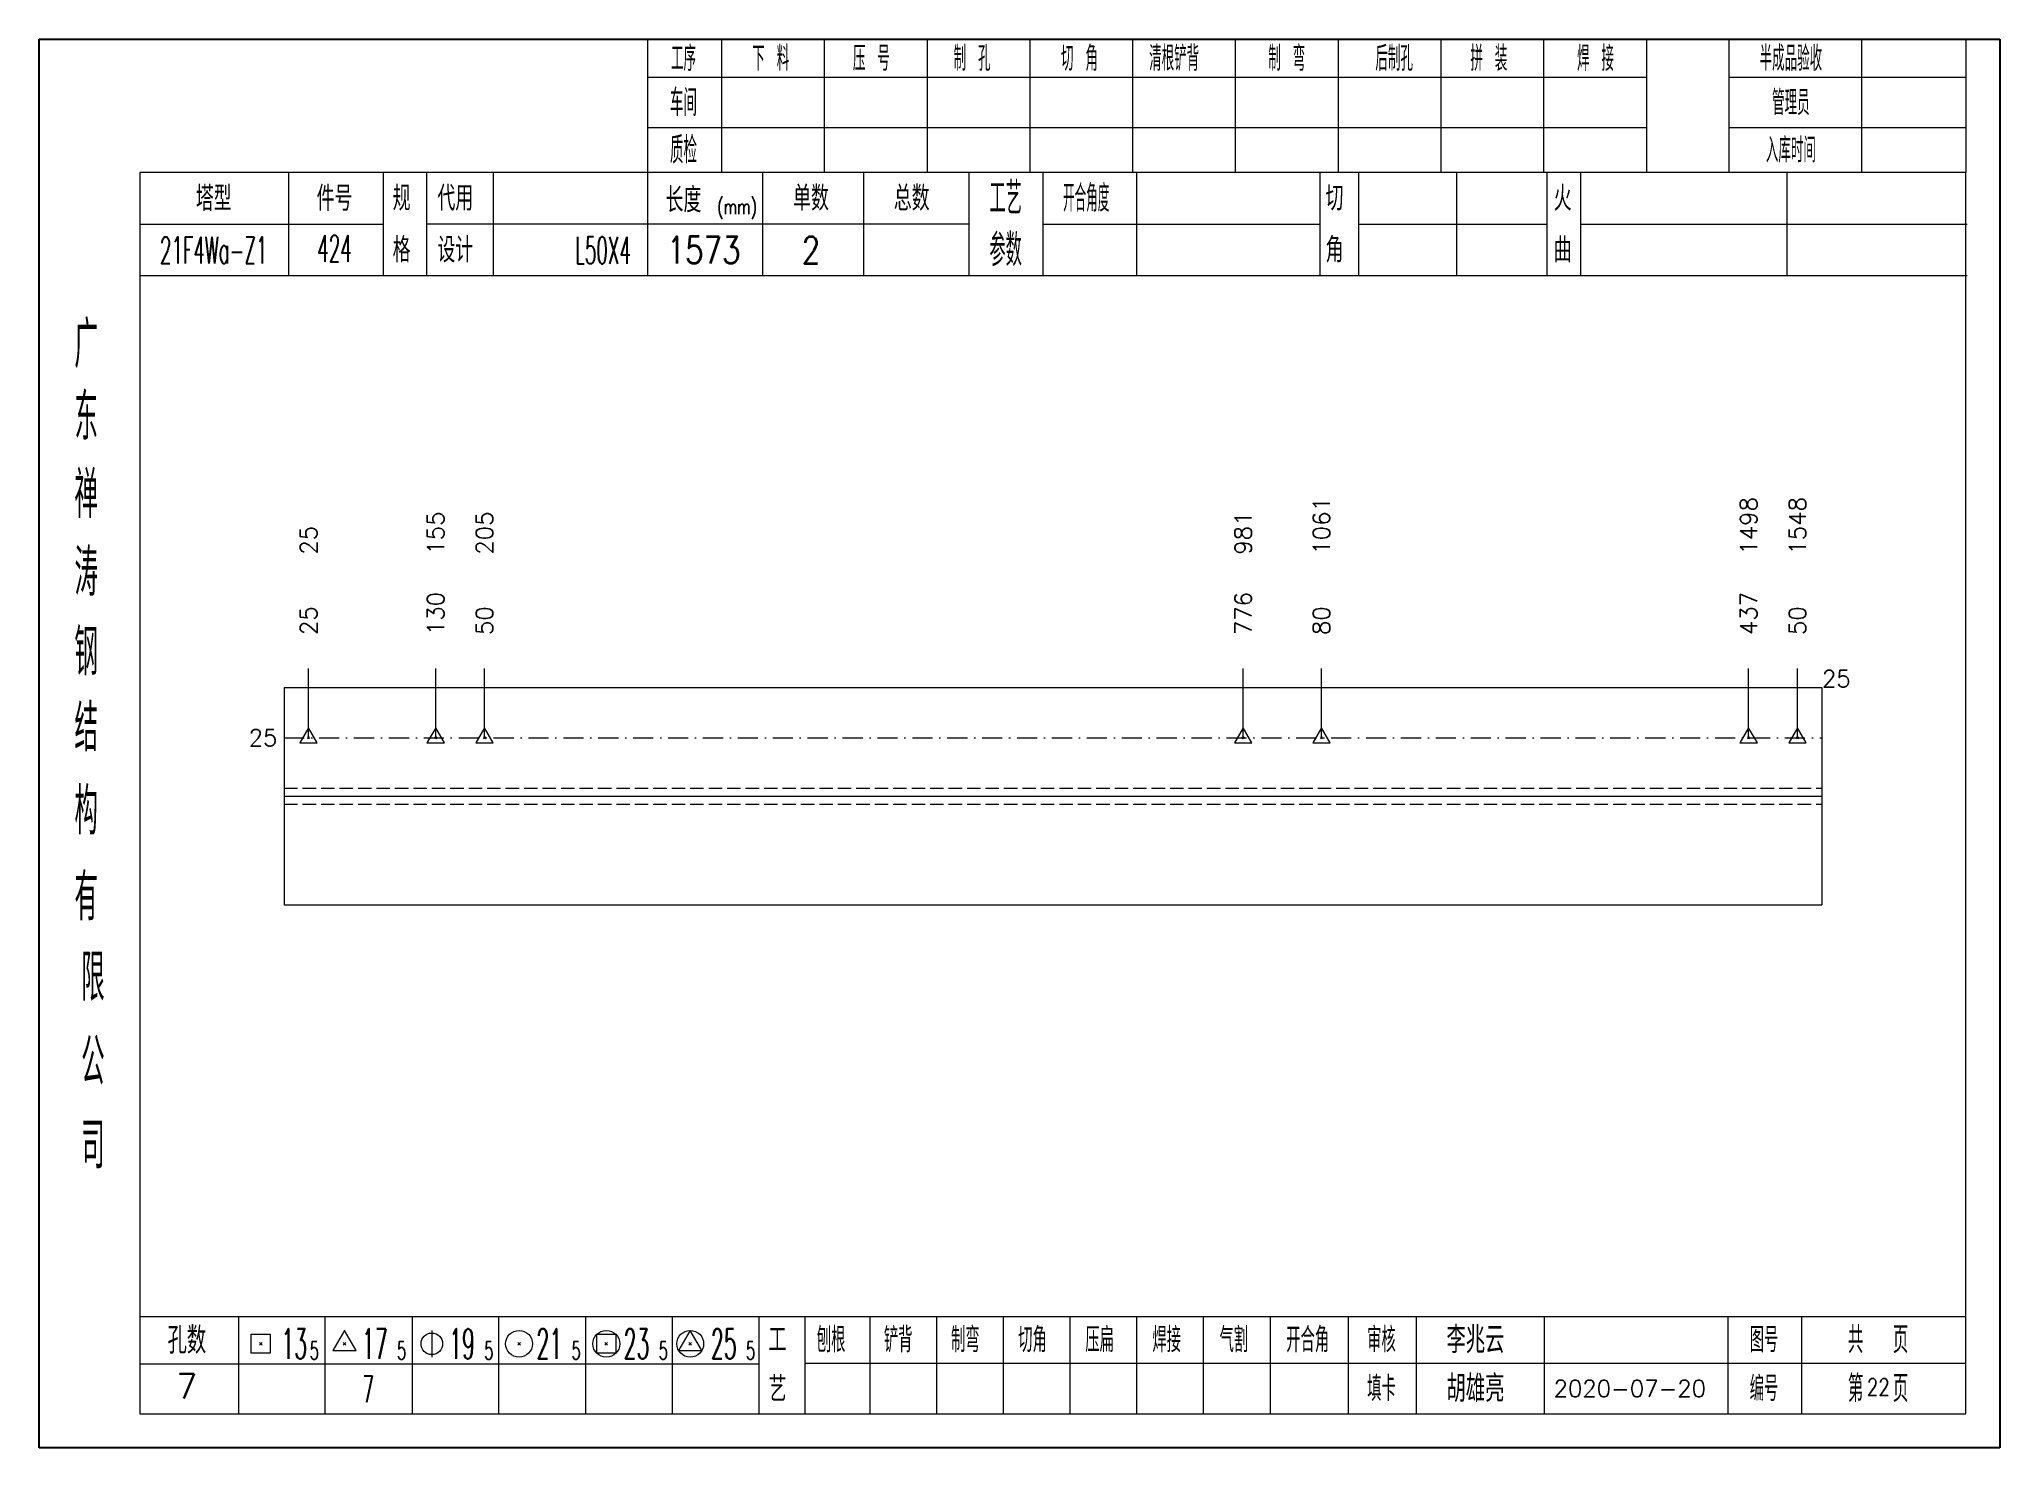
# Model space of a CAD drawing. Extents: x 1310 to 15542, y -76 to 8381.
# Drawn here: x 8071.2 to 8363.3, y 3663.8 to 3873.7 of the extents above; entities that cross this region are included whole.
import ezdxf
from ezdxf.enums import TextEntityAlignment as Align

# ---------------------------------------------------------------- set-up
doc = ezdxf.new("R2010")
doc.units = 0
doc.header["$MEASUREMENT"] = 0
doc.linetypes.add('一点画线', pattern=[5.2, 3, -1, 0.2, -1])
doc.linetypes.add('虚线', pattern=[2.75, 2, -0.75])
doc.layers.get('0').update_dxf_attribs({"linetype": 'CONTINUOUS', "lineweight": 25})
for name, color, linetype, lineweight in [('1', 7, 'CONTINUOUS', 25), ('4', 7, 'CONTINUOUS', 25), ('5', 7, 'CONTINUOUS', 25)]:
    doc.layers.add(name, color=color, linetype=linetype, lineweight=lineweight)
doc.styles.get("Standard").update_dxf_attribs({"font": 'simplex.shx', "width": 0.7, "height": 3, "bigfont": 'gbhzfs.shx'})

msp = doc.modelspace()

# ---------------------------------------------------------------- texts
at = {"color": 7, "linetype": 'Continuous', "lineweight": 13}
for s, p in [('1061', (8262.202, 3796.914)), ('1498', (8325.857, 3796.914)), ('1548', (8333.14, 3796.914)), ('25', (8111.293, 3796.914)), ('155', (8130.23, 3796.914)), ('205', (8137.513, 3796.914)), ('981', (8250.548, 3796.914))]:
    msp.add_text(s, height=2.5, rotation=90, dxfattribs=at).set_placement(p, align=Align.MIDDLE_LEFT)
at = {"color": 8, "linetype": 'Continuous', "lineweight": 9}
for s, p in [('130', (8130.23, 3784.914)), ('776', (8250.548, 3784.914)), ('437', (8325.857, 3784.914)), ('25', (8111.293, 3784.914)), ('50', (8137.513, 3784.914)), ('80', (8262.202, 3784.914)), ('50', (8333.14, 3784.914))]:
    msp.add_text(s, height=2.5, rotation=90, dxfattribs=at).set_placement(p, align=Align.MIDDLE_LEFT)
at = {"color": 7, "linetype": 'Continuous', "lineweight": 13}
msp.add_text('25', height=2.5, dxfattribs=at).set_placement((8336.782, 3778.414), align=Align.MIDDLE_LEFT)
msp.add_text('25', height=2.5, dxfattribs=at).set_placement((8106.652, 3769.614), align=Align.MIDDLE_RIGHT)
at = {"layer": '4', "color": 1, "linetype": 'Continuous', "lineweight": 25}
for s, height, width, p in [('工序', 3.7, 0.7, (8167.152, 3870.871)), ('下 料', 3.7, 0.7, (8180.152, 3870.871)), ('压 号', 3.7, 0.7, (8195.152, 3870.871)), ('制 孔', 3.7, 0.7, (8210.152, 3870.871)), ('切 角', 3.7, 0.7, (8226.152, 3870.871)), ('清根铲背 ', 3.7, 0.7, (8241.152, 3870.871)), (' 制 弯', 3.7, 0.7, (8256.152, 3870.871)), (' 后制孔', 3.7, 0.7, (8272.152, 3870.871)), ('拼 装', 3.7, 0.7, (8287.152, 3870.871)), (' 焊 接', 3.7, 0.7, (8302.152, 3870.871)), ('半成品验收', 3.7, 0.7, (8332.152, 3870.871)), ('车间', 4, 0.7, (8167.152, 3864.271)), ('管理员', 3.7, 0.7, (8332.152, 3864.271)), ('质检', 4, 0.7, (8167.152, 3857.211)), ('入库时间', 3.7, 0.7, (8332.152, 3857.211)), ('(mm)', 2.24, 0.7, (8175.152, 3848.771)), ('工艺', 4.8, 0.7, (8215.152, 3850.031)), ('开合角度', 4, 0.6, (8227.152, 3850.031)), ('424', 4, 0.5, (8115.152, 3842.541)), ('参数', 4.8, 0.7, (8215.152, 3842.321)), ('21F4Wa-Z1', 4, 0.5, (8097.152, 3842.291)), ('L50X4', 4, 0.5, (8155.152, 3842.271)), ('1573', 4, 0.8, (8170.152, 3842.321)), ('2', 4, 0.8, (8186.152, 3842.321)), ('广', 6.96, 0.7, (8078.152, 3828.241)), ('东', 6.96, 0.7, (8078.152, 3817.451)), ('禅', 6.96, 0.7, (8078.152, 3805.861)), ('涛', 6.96, 0.7, (8078.152, 3794.261)), ('钢', 6.96, 0.7, (8078.152, 3782.371)), ('结', 6.96, 0.7, (8078.152, 3771.061)), ('构', 6.96, 0.7, (8078.152, 3758.681)), ('有', 6.96, 0.7, (8078.152, 3745.871)), ('限', 6.96, 0.7, (8079.152, 3733.871)), ('公', 6.96, 0.7, (8079.152, 3721.331)), ('司', 6.96, 0.7, (8079.152, 3708.851)), ('13', 4.47, 0.5, (8109.152, 3679.271)), ('17', 4.47, 0.5, (8121.152, 3679.271)), ('19', 4.47, 0.5, (8134.152, 3679.271)), ('21', 4.47, 0.5, (8147.152, 3679.271)), ('23', 4.47, 0.5, (8160.152, 3679.271)), ('25', 4.47, 0.5, (8173.152, 3679.271)), ('刨根', 3.7, 0.8, (8189.152, 3679.871)), ('铲背', 3.7, 0.8, (8199.152, 3679.871)), ('制弯', 3.7, 0.8, (8209.152, 3679.871)), ('切角', 3.7, 0.8, (8219.152, 3679.871)), ('压扁', 3.7, 0.8, (8229.152, 3679.871)), ('焊接', 3.7, 0.8, (8239.152, 3679.871)), ('气割', 3.7, 0.8, (8249.152, 3679.871)), ('开合角', 3.7, 0.8, (8260.152, 3679.871)), ('审核', 3.7, 0.8, (8271.152, 3679.871)), ('图号', 3.7, 0.8, (8328.152, 3679.871)), ('共  页', 4, 0.8, (8345.152, 3679.871)), ('5', 2.68, 0.6, (8112.152, 3678.271)), ('5', 2.68, 0.6, (8125.152, 3678.271)), ('5', 2.68, 0.6, (8138.152, 3678.271)), ('5', 2.68, 0.6, (8151.152, 3678.271)), ('5', 2.68, 0.6, (8164.152, 3678.271)), ('5', 2.68, 0.6, (8177.152, 3678.271)), ('第  页', 4, 0.8, (8345.152, 3672.601)), ('7', 4, 0.5, (8120.152, 3672.521)), ('填卡', 3.7, 0.8, (8271.152, 3672.601)), ('编号', 3.7, 0.8, (8328.152, 3672.601))]:
    msp.add_text(s, height=height, dxfattribs=dict(at, width=width)).set_placement(p, align=Align.MIDDLE_CENTER)
for s, height, p in [('塔型', 3.7, (8097.152, 3850.001)), ('件号', 3.7, (8115.152, 3850.001)), ('规', 3.7, (8125.152, 3850.031)), ('代用', 3.7, (8133.152, 3850.031)), ('长度', 3.7, (8167.152, 3849.771)), ('单数', 3.7, (8186.152, 3850.031)), ('总数', 3.7, (8201.152, 3850.031)), ('切', 3.7, (8264.152, 3850.031)), ('火', 3.7, (8298.152, 3850.031)), ('格', 3.7, (8125.152, 3842.321)), ('设计', 3.7, (8133.152, 3842.321)), ('角', 3.7, (8264.152, 3842.321)), ('曲', 3.7, (8298.152, 3842.321)), ('孔数', 4, (8093.152, 3679.791)), ('工', 3.7, (8181.152, 3679.871)), ('李兆云', 4, (8285.152, 3679.871)), ('胡雄亮', 4, (8285.152, 3672.601)), ('7', 3.7, (8093.152, 3672.961)), ('艺', 3.7, (8181.152, 3672.521)), ('2020-07-20', 2.5, (8308.152, 3672.601))]:
    msp.add_text(s, height=height, dxfattribs=at).set_placement(p, align=Align.MIDDLE_CENTER)
at = {"layer": '4', "color": 6, "linetype": 'Continuous', "lineweight": 25, "width": 0.8}
msp.add_text('22', height=2.5, dxfattribs=at).set_placement((8345.177, 3672.829), align=Align.MIDDLE_CENTER)

# ---------------------------------------------------------------- blocks, each defined once
blk = doc.blocks.new('孔17.5')
at = {"layer": '5', "color": 7, "linetype": 'Continuous', "lineweight": 13}
for p, q in [((0, 1), (-0.866, -0.5)), ((-0.1, -0.1), (0.1, 0.1)), ((0.1, -0.1), (-0.1, 0.1)), ((0.866, -0.5), (0, 1)), ((-0.866, -0.5), (0.866, -0.5))]:
    blk.add_line(p, q, dxfattribs=at)
blk = doc.blocks.new('CTJGK')
at = {"color": 6, "linetype": 'Continuous'}
for p, q in [((0, 209.97), (292.13, 209.97)), ((0, 0), (0, 209.97)), ((292.13, 209.97), (292.13, 0)), ((292.13, 0), (0, 0))]:
    blk.add_line(p, q, dxfattribs=at)

# ---------------------------------------------------------------- linework, layer by layer
at = {"color": 7, "linetype": 'Continuous', "lineweight": 13}
for p, q in [((8111.293, 3769.614), (8111.293, 3779.914)), ((8130.23, 3769.614), (8130.23, 3779.914)), ((8137.513, 3769.614), (8137.513, 3779.914)), ((8250.548, 3769.614), (8250.548, 3779.914)), ((8262.202, 3769.614), (8262.202, 3779.914)), ((8325.857, 3769.614), (8325.857, 3779.914)), ((8333.14, 3769.614), (8333.14, 3779.914))]:
    msp.add_line(p, q, dxfattribs=at)
at = {"color": 7, "linetype": 'Continuous', "lineweight": 18}
for p, q in [((8107.652, 3777.114), (8107.652, 3744.714)), ((8107.652, 3777.114), (8336.782, 3777.114)), ((8336.782, 3777.114), (8336.782, 3744.714)), ((8107.652, 3760.914), (8336.782, 3760.914))]:
    msp.add_line(p, q, dxfattribs=at)
at = {"color": 3, "linetype": '一点画线', "lineweight": 13}
msp.add_line((8107.652, 3769.614), (8336.782, 3769.614), dxfattribs=at)
at = {"color": 1, "linetype": '虚线', "lineweight": 18}
for p, q in [((8107.652, 3762.114), (8336.782, 3762.114)), ((8107.652, 3759.714), (8336.782, 3759.714))]:
    msp.add_line(p, q, dxfattribs=at)
at = {"layer": '1', "color": 7, "linetype": 'Continuous', "lineweight": 18}
msp.add_line((8107.652, 3744.714), (8336.782, 3744.714), dxfattribs=at)
at = {"layer": '4', "color": 1, "linetype": 'Continuous', "lineweight": 18}
for p, q in [((8071.152, 3873.741), (8071.152, 3663.771)), ((8363.282, 3873.741), (8071.152, 3873.741)), ((8161.782, 3873.741), (8161.782, 3853.901)), ((8172.812, 3873.741), (8172.812, 3853.881)), ((8188.122, 3873.741), (8188.122, 3853.881)), ((8203.442, 3873.741), (8203.442, 3853.881)), ((8218.752, 3873.741), (8218.752, 3853.881)), ((8234.062, 3873.741), (8234.062, 3853.881)), ((8249.372, 3873.741), (8249.372, 3853.881)), ((8264.692, 3873.741), (8264.692, 3853.881)), ((8280.002, 3873.741), (8280.002, 3853.881)), ((8295.312, 3873.741), (8295.312, 3853.881)), ((8310.622, 3873.741), (8310.622, 3853.901)), ((8310.622, 3873.741), (8310.622, 3853.881)), ((8322.902, 3873.741), (8322.902, 3853.881)), ((8342.652, 3873.741), (8342.652, 3853.881)), ((8358.232, 3873.741), (8358.232, 3853.881)), ((8363.282, 3843.941), (8363.282, 3873.741)), ((8310.622, 3868.011), (8161.782, 3868.011)), ((8358.232, 3868.011), (8322.902, 3868.011)), ((8310.622, 3860.531), (8161.782, 3860.531)), ((8358.232, 3860.531), (8322.902, 3860.531)), ((8086.162, 3853.881), (8086.162, 3668.821)), ((8358.232, 3853.881), (8086.162, 3853.881)), ((8108.282, 3853.891), (8108.282, 3838.471)), ((8122.432, 3838.471), (8122.432, 3853.881)), ((8128.932, 3838.471), (8128.932, 3853.881)), ((8138.802, 3853.881), (8138.802, 3838.471)), ((8161.782, 3853.901), (8161.782, 3838.471)), ((8178.902, 3853.881), (8178.902, 3838.471)), ((8193.952, 3853.881), (8193.952, 3838.471)), ((8209.652, 3853.881), (8209.652, 3838.471)), ((8220.712, 3853.881), (8220.712, 3838.471)), ((8234.662, 3853.881), (8234.662, 3838.471)), ((8261.962, 3853.881), (8261.962, 3838.471)), ((8267.722, 3853.881), (8267.722, 3838.471)), ((8282.342, 3853.881), (8282.342, 3838.471)), ((8295.802, 3853.881), (8295.802, 3838.471)), ((8300.792, 3853.881), (8300.792, 3838.471)), ((8331.532, 3853.881), (8331.532, 3838.471)), ((8358.232, 3668.821), (8358.232, 3853.881)), ((8122.432, 3846.121), (8086.162, 3846.121)), ((8209.652, 3846.171), (8128.932, 3846.171)), ((8220.712, 3846.171), (8261.962, 3846.171)), ((8267.722, 3846.171), (8295.802, 3846.171)), ((8300.792, 3846.171), (8358.412, 3846.171)), ((8363.282, 3663.771), (8363.282, 3843.941)), ((8358.412, 3838.471), (8086.162, 3838.471)), ((8086.162, 3683.351), (8358.232, 3683.351)), ((8100.852, 3683.351), (8100.852, 3668.821)), ((8113.782, 3668.821), (8113.782, 3683.351)), ((8126.712, 3683.351), (8126.712, 3668.821)), ((8139.632, 3668.821), (8139.632, 3683.351)), ((8152.562, 3683.351), (8152.562, 3668.821)), ((8165.492, 3668.821), (8165.492, 3683.351)), ((8178.412, 3668.821), (8178.412, 3683.351)), ((8185.282, 3668.821), (8185.282, 3683.351)), ((8194.942, 3668.821), (8194.942, 3683.351)), ((8204.882, 3668.821), (8204.882, 3683.351)), ((8214.822, 3668.821), (8214.822, 3683.351)), ((8224.772, 3668.821), (8224.772, 3683.351)), ((8234.712, 3668.821), (8234.712, 3683.351)), ((8244.652, 3668.821), (8244.652, 3683.351)), ((8254.602, 3668.821), (8254.602, 3683.351)), ((8266.242, 3668.821), (8266.242, 3683.351)), ((8276.392, 3668.821), (8276.392, 3683.351)), ((8295.452, 3668.821), (8295.452, 3683.351)), ((8322.832, 3668.821), (8322.832, 3683.351)), ((8333.792, 3668.821), (8333.792, 3683.351)), ((8178.412, 3676.221), (8086.162, 3676.221)), ((8185.242, 3676.381), (8358.232, 3676.381)), ((8086.162, 3668.821), (8358.232, 3668.821)), ((8071.152, 3663.771), (8363.282, 3663.771))]:
    msp.add_line(p, q, dxfattribs=at)
at = {"layer": '4', "color": 7, "linetype": 'Continuous', "lineweight": 13}
for p, q in [((8116.652, 3681.271), (8114.92, 3678.271)), ((8118.384, 3678.271), (8116.652, 3681.271)), ((8129.652, 3681.271), (8129.652, 3677.271)), ((8168.152, 3681.271), (8166.42, 3678.271)), ((8169.884, 3678.271), (8168.152, 3681.271)), ((8102.738, 3677.857), (8102.738, 3680.685)), ((8102.738, 3680.685), (8105.566, 3680.685)), ((8103.952, 3679.071), (8104.352, 3679.471)), ((8104.352, 3679.071), (8103.952, 3679.471)), ((8105.566, 3680.685), (8105.566, 3677.857)), ((8114.92, 3678.271), (8118.384, 3678.271)), ((8116.452, 3679.071), (8116.852, 3679.471)), ((8116.852, 3679.071), (8116.452, 3679.471)), ((8142.452, 3679.071), (8142.852, 3679.471)), ((8142.852, 3679.071), (8142.452, 3679.471)), ((8154.238, 3677.857), (8154.238, 3680.685)), ((8154.238, 3680.685), (8157.066, 3680.685)), ((8155.452, 3679.071), (8155.852, 3679.471)), ((8155.852, 3679.071), (8155.452, 3679.471)), ((8157.066, 3680.685), (8157.066, 3677.857)), ((8166.42, 3678.271), (8169.884, 3678.271)), ((8167.952, 3679.071), (8168.352, 3679.471)), ((8168.352, 3679.071), (8167.952, 3679.471)), ((8105.566, 3677.857), (8102.738, 3677.857)), ((8157.066, 3677.857), (8154.238, 3677.857))]:
    msp.add_line(p, q, dxfattribs=at)
for centre, radius in [((8129.652, 3679.271), 1.6), ((8142.652, 3679.271), 2), ((8155.652, 3679.271), 2), ((8168.152, 3679.271), 2)]:
    msp.add_circle(centre, radius, dxfattribs=at)

# ---------------------------------------------------------------- block references
at = {"color": 0, "linetype": 'Continuous'}
msp.add_blockref('CTJGK', (8071.152, 3663.771), dxfattribs=at)
at = {"color": 8, "linetype": 'Continuous', "lineweight": 9, "xscale": 1.5, "yscale": 1.5, "zscale": 1.5}
for p in [(8111.293, 3769.614), (8130.23, 3769.614), (8137.513, 3769.614), (8250.548, 3769.614), (8262.202, 3769.614), (8325.857, 3769.614), (8333.14, 3769.614)]:
    msp.add_blockref('孔17.5', p, dxfattribs=at)

msp.set_redraw_order([(e.dxf.handle, doc.entitydb.next_handle()) for e in msp.query("TEXT MTEXT ATTDEF DIMENSION ARC_DIMENSION")])  # texts and dimensions are drawn at this point

doc.saveas('drawing.dxf')
